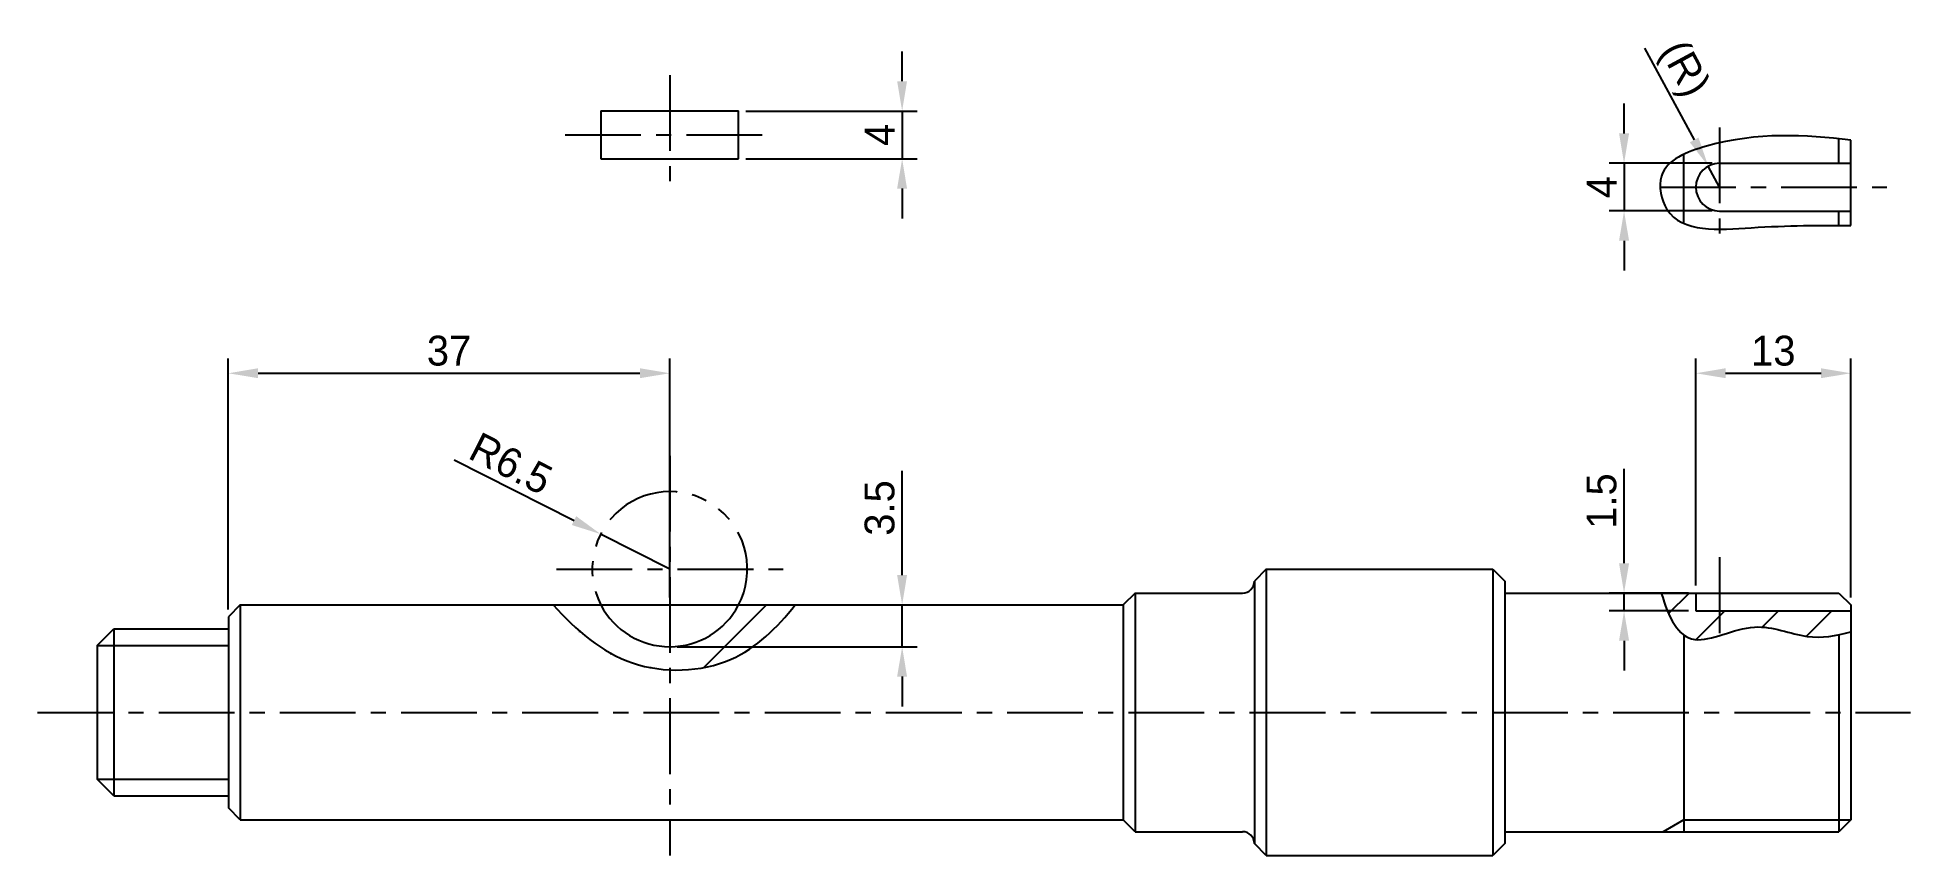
# Model space of a CAD drawing. Header units: millimetres. Extents: x 30 to 1168, y -22 to 440.
# Drawn here: x 1010.8 to 1167.8, y 194.3 to 262.9 of the extents above; entities that cross this region are included whole.
import ezdxf

# ---------------------------------------------------------------- set-up
doc = ezdxf.new("R2010")
doc.units = ezdxf.units.MM
doc.header["$LTSCALE"] = 0.2
doc.linetypes.add('CENTER', pattern=[50.8, 31.75, -6.35, 6.35, -6.35])
doc.linetypes.add('PHANTOM', pattern=[63.5, 31.75, -6.35, 6.35, -6.35, 6.35, -6.35])
for name, color, linetype in [('가는실선', 1, 'Continuous'), ('가상선', 1, 'PHANTOM'), ('외형선', 3, 'Continuous'), ('중심선', 1, 'CENTER'), ('치수', 1, 'Continuous')]:
    doc.layers.add(name, color=color, linetype=linetype)
doc.dimstyles.new('ISO-25', dxfattribs={"dimtxt": 2.5, "dimasz": 2.5, "dimexe": 1.25, "dimexo": 0.625, "dimtad": 1, "dimdsep": 46, "dimtxsty": 'Standard', "dimcen": 0, "dimclrt": 2, "dimadec": 0, "dimazin": 0, "dimtfac": 1, "dimtmove": 0, "dimatfit": 3, "dimfxl": 1, "dimarcsym": 0})
pattern_1 = [(45, (-4.636, 27.8166), (-2.245064, 2.245064), [])]

msp = doc.modelspace()

# ---------------------------------------------------------------- blocks, each defined once
blk = doc.blocks.new('*D63')
at = {"layer": 'Defpoints', "color": 0, "transparency": 16777216}
for p in [(1063.79, 234.73), (1063.79, 215.31), (1026.79, 214.31)]:
    blk.add_point(p, dxfattribs=at)
at = {"layer": '치수', "color": 0, "lineweight": -2, "transparency": 16777216}
for p, q in [((1026.79, 214.94), (1026.79, 235.98)), ((1063.79, 215.94), (1063.79, 235.98)), ((1029.29, 234.73), (1061.29, 234.73))]:
    blk.add_line(p, q, dxfattribs=at)
at = {"layer": '치수', "color": 0, "transparency": 16777216}
for points in [[(1029.29, 235.15), (1029.29, 234.32), (1026.79, 234.73)], [(1061.29, 235.15), (1061.29, 234.32), (1063.79, 234.73)]]:
    blk.add_solid(points, dxfattribs=at)
at = {"layer": '치수', "color": 2, "transparency": 16777216, "insert": (1045.29, 236.61), "char_height": 2.5, "attachment_point": 5}
blk.add_mtext('37', dxfattribs=at)
blk = doc.blocks.new('*D64')
at = {"layer": 'Defpoints', "color": 0, "transparency": 16777216}
for p in [(1069.56, 215.31), (1083.27, 215.31), (1063.79, 211.81)]:
    blk.add_point(p, dxfattribs=at)
at = {"layer": '치수', "color": 0, "lineweight": -2, "transparency": 16777216}
for p, q in [((1083.27, 217.81), (1083.27, 226.56)), ((1070.18, 215.31), (1084.52, 215.31)), ((1083.27, 211.81), (1083.27, 215.31)), ((1064.42, 211.81), (1084.52, 211.81)), ((1083.27, 209.31), (1083.27, 206.81))]:
    blk.add_line(p, q, dxfattribs=at)
at = {"layer": '치수', "color": 0, "transparency": 16777216}
for points in [[(1082.85, 217.81), (1083.68, 217.81), (1083.27, 215.31)], [(1082.85, 209.31), (1083.68, 209.31), (1083.27, 211.81)]]:
    blk.add_solid(points, dxfattribs=at)
at = {"layer": '치수', "color": 2, "transparency": 16777216, "insert": (1081.39, 223.44), "char_height": 2.5, "attachment_point": 5, "rotation": 90}
blk.add_mtext('3.5', dxfattribs=at)
blk = doc.blocks.new('*D65')
at = {"layer": 'Defpoints', "color": 0, "transparency": 16777216}
for p in [(1069.56, 256.71), (1069.56, 252.71), (1083.27, 252.71)]:
    blk.add_point(p, dxfattribs=at)
at = {"layer": '치수', "color": 0, "lineweight": -2, "transparency": 16777216}
for p, q in [((1083.27, 259.21), (1083.27, 261.71)), ((1070.18, 256.71), (1084.52, 256.71)), ((1083.27, 256.71), (1083.27, 252.71)), ((1070.18, 252.71), (1084.52, 252.71)), ((1083.27, 250.21), (1083.27, 247.71))]:
    blk.add_line(p, q, dxfattribs=at)
at = {"layer": '치수', "color": 0, "transparency": 16777216}
for points in [[(1082.85, 259.21), (1083.68, 259.21), (1083.27, 256.71)], [(1082.85, 250.21), (1083.68, 250.21), (1083.27, 252.71)]]:
    blk.add_solid(points, dxfattribs=at)
at = {"layer": '치수', "color": 2, "transparency": 16777216, "insert": (1081.39, 254.71), "char_height": 2.5, "attachment_point": 5, "rotation": 90}
blk.add_mtext('4', dxfattribs=at)
blk = doc.blocks.new('*D66')
at = {"layer": 'Defpoints', "color": 0, "transparency": 16777216}
for p in [(1058, 221.25), (1063.79, 218.31)]:
    blk.add_point(p, dxfattribs=at)
at = {"layer": '치수', "color": 0, "lineweight": -2, "transparency": 16777216}
for p, q in [((1045.73, 227.47), (1055.77, 222.38)), ((1063.79, 218.31), (1058, 221.25))]:
    blk.add_line(p, q, dxfattribs=at)
at = {"layer": '치수', "color": 0, "transparency": 16777216}
blk.add_solid([(1055.95, 222.75), (1055.58, 222.01), (1058, 221.25)], dxfattribs=at)
at = {"layer": '치수', "color": 2, "transparency": 16777216, "insert": (1050.48, 227.16), "char_height": 2.5, "attachment_point": 5, "rotation": 333.105}
blk.add_mtext('R6.5', dxfattribs=at)
blk = doc.blocks.new('*D67')
at = {"layer": 'Defpoints', "color": 0, "transparency": 16777216}
for p in [(1162.79, 234.73), (1149.79, 216.31), (1162.79, 215.31)]:
    blk.add_point(p, dxfattribs=at)
at = {"layer": '치수', "color": 0, "lineweight": -2, "transparency": 16777216}
for p, q in [((1149.79, 216.94), (1149.79, 235.98)), ((1162.79, 215.94), (1162.79, 235.98)), ((1152.29, 234.73), (1160.29, 234.73))]:
    blk.add_line(p, q, dxfattribs=at)
at = {"layer": '치수', "color": 0, "transparency": 16777216}
for points in [[(1152.29, 235.15), (1152.29, 234.32), (1149.79, 234.73)], [(1160.29, 235.15), (1160.29, 234.32), (1162.79, 234.73)]]:
    blk.add_solid(points, dxfattribs=at)
at = {"layer": '치수', "color": 2, "transparency": 16777216, "insert": (1156.29, 236.61), "char_height": 2.5, "attachment_point": 5}
blk.add_mtext('13', dxfattribs=at)
blk = doc.blocks.new('*D68')
at = {"layer": 'Defpoints', "color": 0, "transparency": 16777216}
for p in [(1143.78, 216.31), (1149.79, 216.31), (1149.79, 214.81)]:
    blk.add_point(p, dxfattribs=at)
at = {"layer": '치수', "color": 0, "lineweight": -2, "transparency": 16777216}
for p, q in [((1143.78, 218.81), (1143.78, 226.73)), ((1149.17, 216.31), (1142.53, 216.31)), ((1143.78, 214.81), (1143.78, 216.31)), ((1149.17, 214.81), (1142.53, 214.81)), ((1143.78, 212.31), (1143.78, 209.81))]:
    blk.add_line(p, q, dxfattribs=at)
at = {"layer": '치수', "color": 0, "transparency": 16777216}
for points in [[(1143.36, 218.81), (1144.2, 218.81), (1143.78, 216.31)], [(1143.36, 212.31), (1144.2, 212.31), (1143.78, 214.81)]]:
    blk.add_solid(points, dxfattribs=at)
at = {"layer": '치수', "color": 2, "transparency": 16777216, "insert": (1141.9, 224.02), "char_height": 2.5, "attachment_point": 5, "rotation": 90}
blk.add_mtext('1.5', dxfattribs=at)
blk = doc.blocks.new('*D69')
at = {"layer": 'Defpoints', "color": 0, "transparency": 16777216}
for p in [(1151.79, 252.33), (1143.78, 248.33), (1151.79, 248.33)]:
    blk.add_point(p, dxfattribs=at)
at = {"layer": '치수', "color": 0, "lineweight": -2, "transparency": 16777216}
for p, q in [((1143.78, 254.83), (1143.78, 257.33)), ((1151.17, 252.33), (1142.53, 252.33)), ((1143.78, 252.33), (1143.78, 248.33)), ((1151.17, 248.33), (1142.53, 248.33)), ((1143.78, 245.83), (1143.78, 243.33))]:
    blk.add_line(p, q, dxfattribs=at)
at = {"layer": '치수', "color": 0, "transparency": 16777216}
for points in [[(1143.36, 254.83), (1144.2, 254.83), (1143.78, 252.33)], [(1143.36, 245.83), (1144.2, 245.83), (1143.78, 248.33)]]:
    blk.add_solid(points, dxfattribs=at)
at = {"layer": '치수', "color": 2, "transparency": 16777216, "insert": (1141.9, 250.33), "char_height": 2.5, "attachment_point": 5, "rotation": 90}
blk.add_mtext('4', dxfattribs=at)
blk = doc.blocks.new('*D70')
at = {"layer": 'Defpoints', "color": 0, "transparency": 16777216}
for p in [(1150.84, 252.09), (1151.79, 250.33)]:
    blk.add_point(p, dxfattribs=at)
at = {"layer": '치수', "color": 0, "lineweight": -2, "transparency": 16777216}
for p, q in [((1145.49, 261.98), (1149.65, 254.29)), ((1151.79, 250.33), (1150.84, 252.09))]:
    blk.add_line(p, q, dxfattribs=at)
at = {"layer": '치수', "color": 0, "transparency": 16777216}
blk.add_solid([(1150.02, 254.48), (1149.29, 254.09), (1150.84, 252.09)], dxfattribs=at)
at = {"layer": '치수', "color": 2, "transparency": 16777216, "insert": (1148.63, 260.13), "char_height": 2.5, "attachment_point": 5, "rotation": 298.3904}
blk.add_mtext('(R)', dxfattribs=at)

# ---------------------------------------------------------------- dimensions: what is measured, and where the dimension line sits
at = {"layer": '치수'}
dim = msp.add_radius_dim(center=(1151.793, 250.328), mpoint=(1150.842, 252.087), text='(R)', dimstyle='ISO-25', dxfattribs=at)
dim.commit()
dim.dimension.update_dxf_attribs({"geometry": '*D70', "text_midpoint": (1148.628, 260.127)})
for base, p1, p2, picture, middle in [((1083.267, 252.711), (1069.559, 256.711), (1069.559, 252.711), '*D65', (1081.392, 254.711)), ((1143.78, 248.328), (1151.793, 252.328), (1151.793, 248.328), '*D69', (1141.905, 250.328)), ((1083.267, 215.311), (1063.793, 211.811), (1069.559, 215.311), '*D64', (1081.392, 223.436)), ((1143.78, 216.311), (1149.793, 214.811), (1149.793, 216.311), '*D68', (1141.905, 224.02))]:
    dim = msp.add_linear_dim(base=base, p1=p1, p2=p2, angle=90, dimstyle='ISO-25', dxfattribs=at)
    dim.commit()
    dim.dimension.update_dxf_attribs({"geometry": picture, "text_midpoint": middle})
for base, p1, p2, picture, middle in [((1063.793, 234.734), (1026.793, 214.311), (1063.793, 215.311), '*D63', (1045.293, 236.609)), ((1162.793, 234.734), (1149.793, 216.311), (1162.793, 215.311), '*D67', (1156.293, 236.609))]:
    dim = msp.add_linear_dim(base=base, p1=p1, p2=p2, dimstyle='ISO-25', dxfattribs=at)
    dim.commit()
    dim.dimension.update_dxf_attribs({"geometry": picture, "text_midpoint": middle})
dim = msp.add_radius_dim(center=(1063.793, 218.311), mpoint=(1057.996, 221.252), dimstyle='ISO-25', dxfattribs=at)
dim.commit()
dim.dimension.update_dxf_attribs({"geometry": '*D66', "text_midpoint": (1050.483, 227.165)})

# ---------------------------------------------------------------- hatches: boundary and pattern name
at = {"layer": '가는실선'}
h = msp.add_hatch(dxfattribs=at)
h.set_pattern_fill('ANSI31', color=256)
h.set_pattern_definition(pattern_1)
edge = h.paths.add_edge_path(flags=17)
edge.add_spline(control_points=[(1054.01, 215.311), (1055.957, 213.197), (1058.826, 210.638), (1062.719, 209.926), (1063.793, 209.872)], knot_values=[2.8960112, 2.8960112, 2.8960112, 2.8960112, 11.2179502, 14.3355286, 14.3355286, 14.3355286, 14.3355286], degree=3, periodic=0)
edge.add_line((1063.793, 209.872), (1063.793, 211.811))
edge.add_arc((1063.793, 218.311), 6.5, 207.48643, 270, ccw=False)
edge.add_line((1058.026, 215.311), (1054.01, 215.311))
edge = h.paths.add_edge_path()
edge.add_spline(control_points=[(1054.01, 215.311), (1055.957, 213.197), (1060.115, 209.488), (1069.138, 209.734), (1072.765, 213.403), (1074.312, 215.311)], knot_values=[2.8960112, 2.8960112, 2.8960112, 2.8960112, 11.2179502, 19.4778851, 26.6034547, 26.6034547, 26.6034547, 26.6034547], degree=3, periodic=0)
edge.add_line((1074.312, 215.311), (1069.559, 215.311))
edge.add_arc((1063.793, 218.311), 6.5, 207.48643, 332.51357, ccw=False)
edge.add_line((1058.026, 215.311), (1054.01, 215.311))
h = msp.add_hatch(dxfattribs=at)
h.set_pattern_fill('ANSI31', color=256)
h.set_pattern_definition(pattern_1)
edge = h.paths.add_edge_path()
edge.add_line((1151.793, 214.811), (1149.793, 214.811))
edge.add_line((1149.793, 214.811), (1149.793, 216.311))
edge.add_line((1149.793, 216.311), (1148.793, 216.311))
edge.add_line((1148.793, 216.311), (1148.793, 212.795))
edge.add_spline(control_points=[(1148.793, 212.795), (1149.064, 212.598), (1149.907, 212.236), (1151.025, 212.515), (1151.793, 212.748)], knot_values=[6.4938904, 6.4938904, 6.4938904, 6.4938904, 7.7697204, 10.0724518, 10.0724518, 10.0724518, 10.0724518], degree=3, periodic=0)
edge.add_line((1151.793, 212.748), (1151.793, 214.811))
edge = h.paths.add_edge_path()
edge.add_line((1148.793, 216.311), (1146.902, 216.311))
edge.add_spline(control_points=[(1146.902, 216.311), (1147.36, 214.738), (1147.929, 213.422), (1148.793, 212.795)], knot_values=[2.4375761, 2.4375761, 2.4375761, 2.4375761, 6.4938904, 6.4938904, 6.4938904, 6.4938904], degree=3, periodic=0)
edge.add_line((1148.793, 212.795), (1148.793, 216.311))
edge = h.paths.add_edge_path()
edge.add_line((1162.793, 214.811), (1151.793, 214.811))
edge.add_line((1151.793, 214.811), (1151.793, 212.748))
edge.add_spline(control_points=[(1151.793, 212.748), (1152.733, 213.033), (1155.357, 213.981), (1158.558, 212.452), (1160.9, 212.634), (1161.793, 212.815)], knot_values=[10.0724518, 10.0724518, 10.0724518, 10.0724518, 12.8915912, 17.3700843, 20.1130167, 20.1130167, 20.1130167, 20.1130167], degree=3, periodic=0)
edge.add_spline(control_points=[(1161.793, 212.815), (1162.126, 212.882), (1162.459, 212.965), (1162.793, 213.059)], knot_values=[20.1130167, 20.1130167, 20.1130167, 20.1130167, 21.1355992, 21.1355992, 21.1355992, 21.1355992], degree=3, periodic=0)
edge.add_line((1162.793, 213.059), (1162.793, 214.811))

# ---------------------------------------------------------------- linework, layer by layer
for p, q in [((1015.793, 211.911), (1026.793, 211.911)), ((1015.793, 200.711), (1026.793, 200.711)), ((1148.793, 197.311), (1147.061, 196.311)), ((1148.793, 197.311), (1162.793, 197.311))]:
    msp.add_line(p, q, dxfattribs=at)
for points, knots in [([(1162.793, 254.273), (1158.939, 254.712), (1153.573, 255.086), (1146.289, 252.218), (1147.455, 246.337), (1155.208, 247.111), (1160.208, 247.136), (1162.793, 247.117)], [1.5073796, 1.5073796, 1.5073796, 1.5073796, 13.5614078, 18.0788473, 20.9050599, 28.1337053, 36.3758094, 36.3758094, 36.3758094, 36.3758094]), ([(1054.01, 215.311), (1055.957, 213.197), (1060.115, 209.488), (1069.138, 209.734), (1072.765, 213.403), (1074.312, 215.311)], [2.8960112, 2.8960112, 2.8960112, 2.8960112, 11.2179502, 19.4778851, 26.6034547, 26.6034547, 26.6034547, 26.6034547]), ([(1146.902, 216.311), (1147.505, 214.243), (1149.061, 211.062), (1154.623, 214.332), (1158.884, 212.296), (1161.564, 212.711), (1162.793, 213.059)], [2.4375761, 2.4375761, 2.4375761, 2.4375761, 7.7697204, 12.8915912, 17.3700843, 21.1355992, 21.1355992, 21.1355992, 21.1355992])]:
    msp.add_open_spline(points, degree=3, knots=knots, dxfattribs=at)
at = {"layer": '가상선'}
msp.add_arc((1063.793, 218.311), 6.5, 332.51357, 207.48643, dxfattribs=at)
at = {"layer": '외형선'}
for p, q in [((1058.026, 256.711), (1069.559, 256.711)), ((1058.026, 256.711), (1058.026, 252.711)), ((1069.559, 252.711), (1069.559, 256.711)), ((1161.793, 252.328), (1161.793, 254.382)), ((1148.793, 247.282), (1148.793, 253.088)), ((1162.793, 247.117), (1162.793, 254.273)), ((1058.026, 252.711), (1069.559, 252.711)), ((1151.793, 252.328), (1162.793, 252.328)), ((1149.793, 250.328), (1149.793, 250.328)), ((1151.793, 248.328), (1162.793, 248.328)), ((1161.793, 247.122), (1161.793, 248.328)), ((1113.793, 218.311), (1112.793, 217.311)), ((1113.793, 218.311), (1132.793, 218.311)), ((1113.793, 218.311), (1113.793, 194.311)), ((1132.793, 218.311), (1133.793, 217.311)), ((1132.793, 218.311), (1132.793, 194.311)), ((1112.793, 217.311), (1112.793, 195.311)), ((1133.793, 217.311), (1133.793, 195.311)), ((1027.793, 215.311), (1026.793, 214.311)), ((1027.793, 215.311), (1101.793, 215.311)), ((1027.793, 215.311), (1027.793, 197.311)), ((1102.793, 216.311), (1101.793, 215.311)), ((1101.793, 215.311), (1101.793, 197.311)), ((1102.793, 216.311), (1111.793, 216.311)), ((1102.793, 216.311), (1102.793, 196.311)), ((1133.793, 216.311), (1161.793, 216.311)), ((1149.793, 216.311), (1149.793, 214.811)), ((1161.793, 216.311), (1162.793, 215.311)), ((1162.793, 215.311), (1162.793, 197.311)), ((1026.793, 214.311), (1026.793, 198.311)), ((1149.793, 214.811), (1162.793, 214.811)), ((1015.793, 211.911), (1017.193, 213.311)), ((1017.193, 213.311), (1026.793, 213.311)), ((1017.193, 213.311), (1017.193, 199.311)), ((1148.793, 212.795), (1148.793, 196.311)), ((1161.793, 212.815), (1161.793, 196.311)), ((1015.793, 211.911), (1015.793, 200.711)), ((1017.193, 199.311), (1015.793, 200.711)), ((1017.193, 199.311), (1026.793, 199.311)), ((1027.793, 197.311), (1026.793, 198.311)), ((1027.793, 197.311), (1101.793, 197.311)), ((1102.793, 196.311), (1101.793, 197.311)), ((1102.793, 196.311), (1111.793, 196.311)), ((1133.793, 196.311), (1161.793, 196.311)), ((1162.793, 197.311), (1161.793, 196.311)), ((1113.793, 194.311), (1112.793, 195.311)), ((1133.793, 195.311), (1132.793, 194.311)), ((1113.793, 194.311), (1132.793, 194.311))]:
    msp.add_line(p, q, dxfattribs=at)
for centre, radius, start, end in [((1151.793, 250.328), 2, 90, 180), ((1151.793, 250.328), 2, 180, 270), ((1111.793, 217.311), 1, 270, 0), ((1063.793, 218.311), 6.5, 207.48643, 332.51357), ((1111.793, 195.311), 1, 0, 90)]:
    msp.add_arc(centre, radius, start, end, dxfattribs=at)
at = {"layer": '중심선'}
for p, q in [((1063.793, 259.711), (1063.793, 249.711)), ((1055.026, 254.711), (1072.559, 254.711)), ((1151.793, 255.328), (1151.793, 245.328)), ((1146.793, 250.328), (1165.793, 250.328)), ((1063.793, 227.811), (1063.793, 194.311)), ((1054.293, 218.311), (1073.293, 218.311)), ((1151.793, 219.311), (1151.793, 211.811)), ((1010.793, 206.311), (1167.793, 206.311))]:
    msp.add_line(p, q, dxfattribs=at)

msp.set_redraw_order([(e.dxf.handle, doc.entitydb.next_handle()) for e in msp.query("TEXT MTEXT ATTDEF DIMENSION ARC_DIMENSION")])  # texts and dimensions are drawn at this point

doc.saveas('drawing.dxf')
